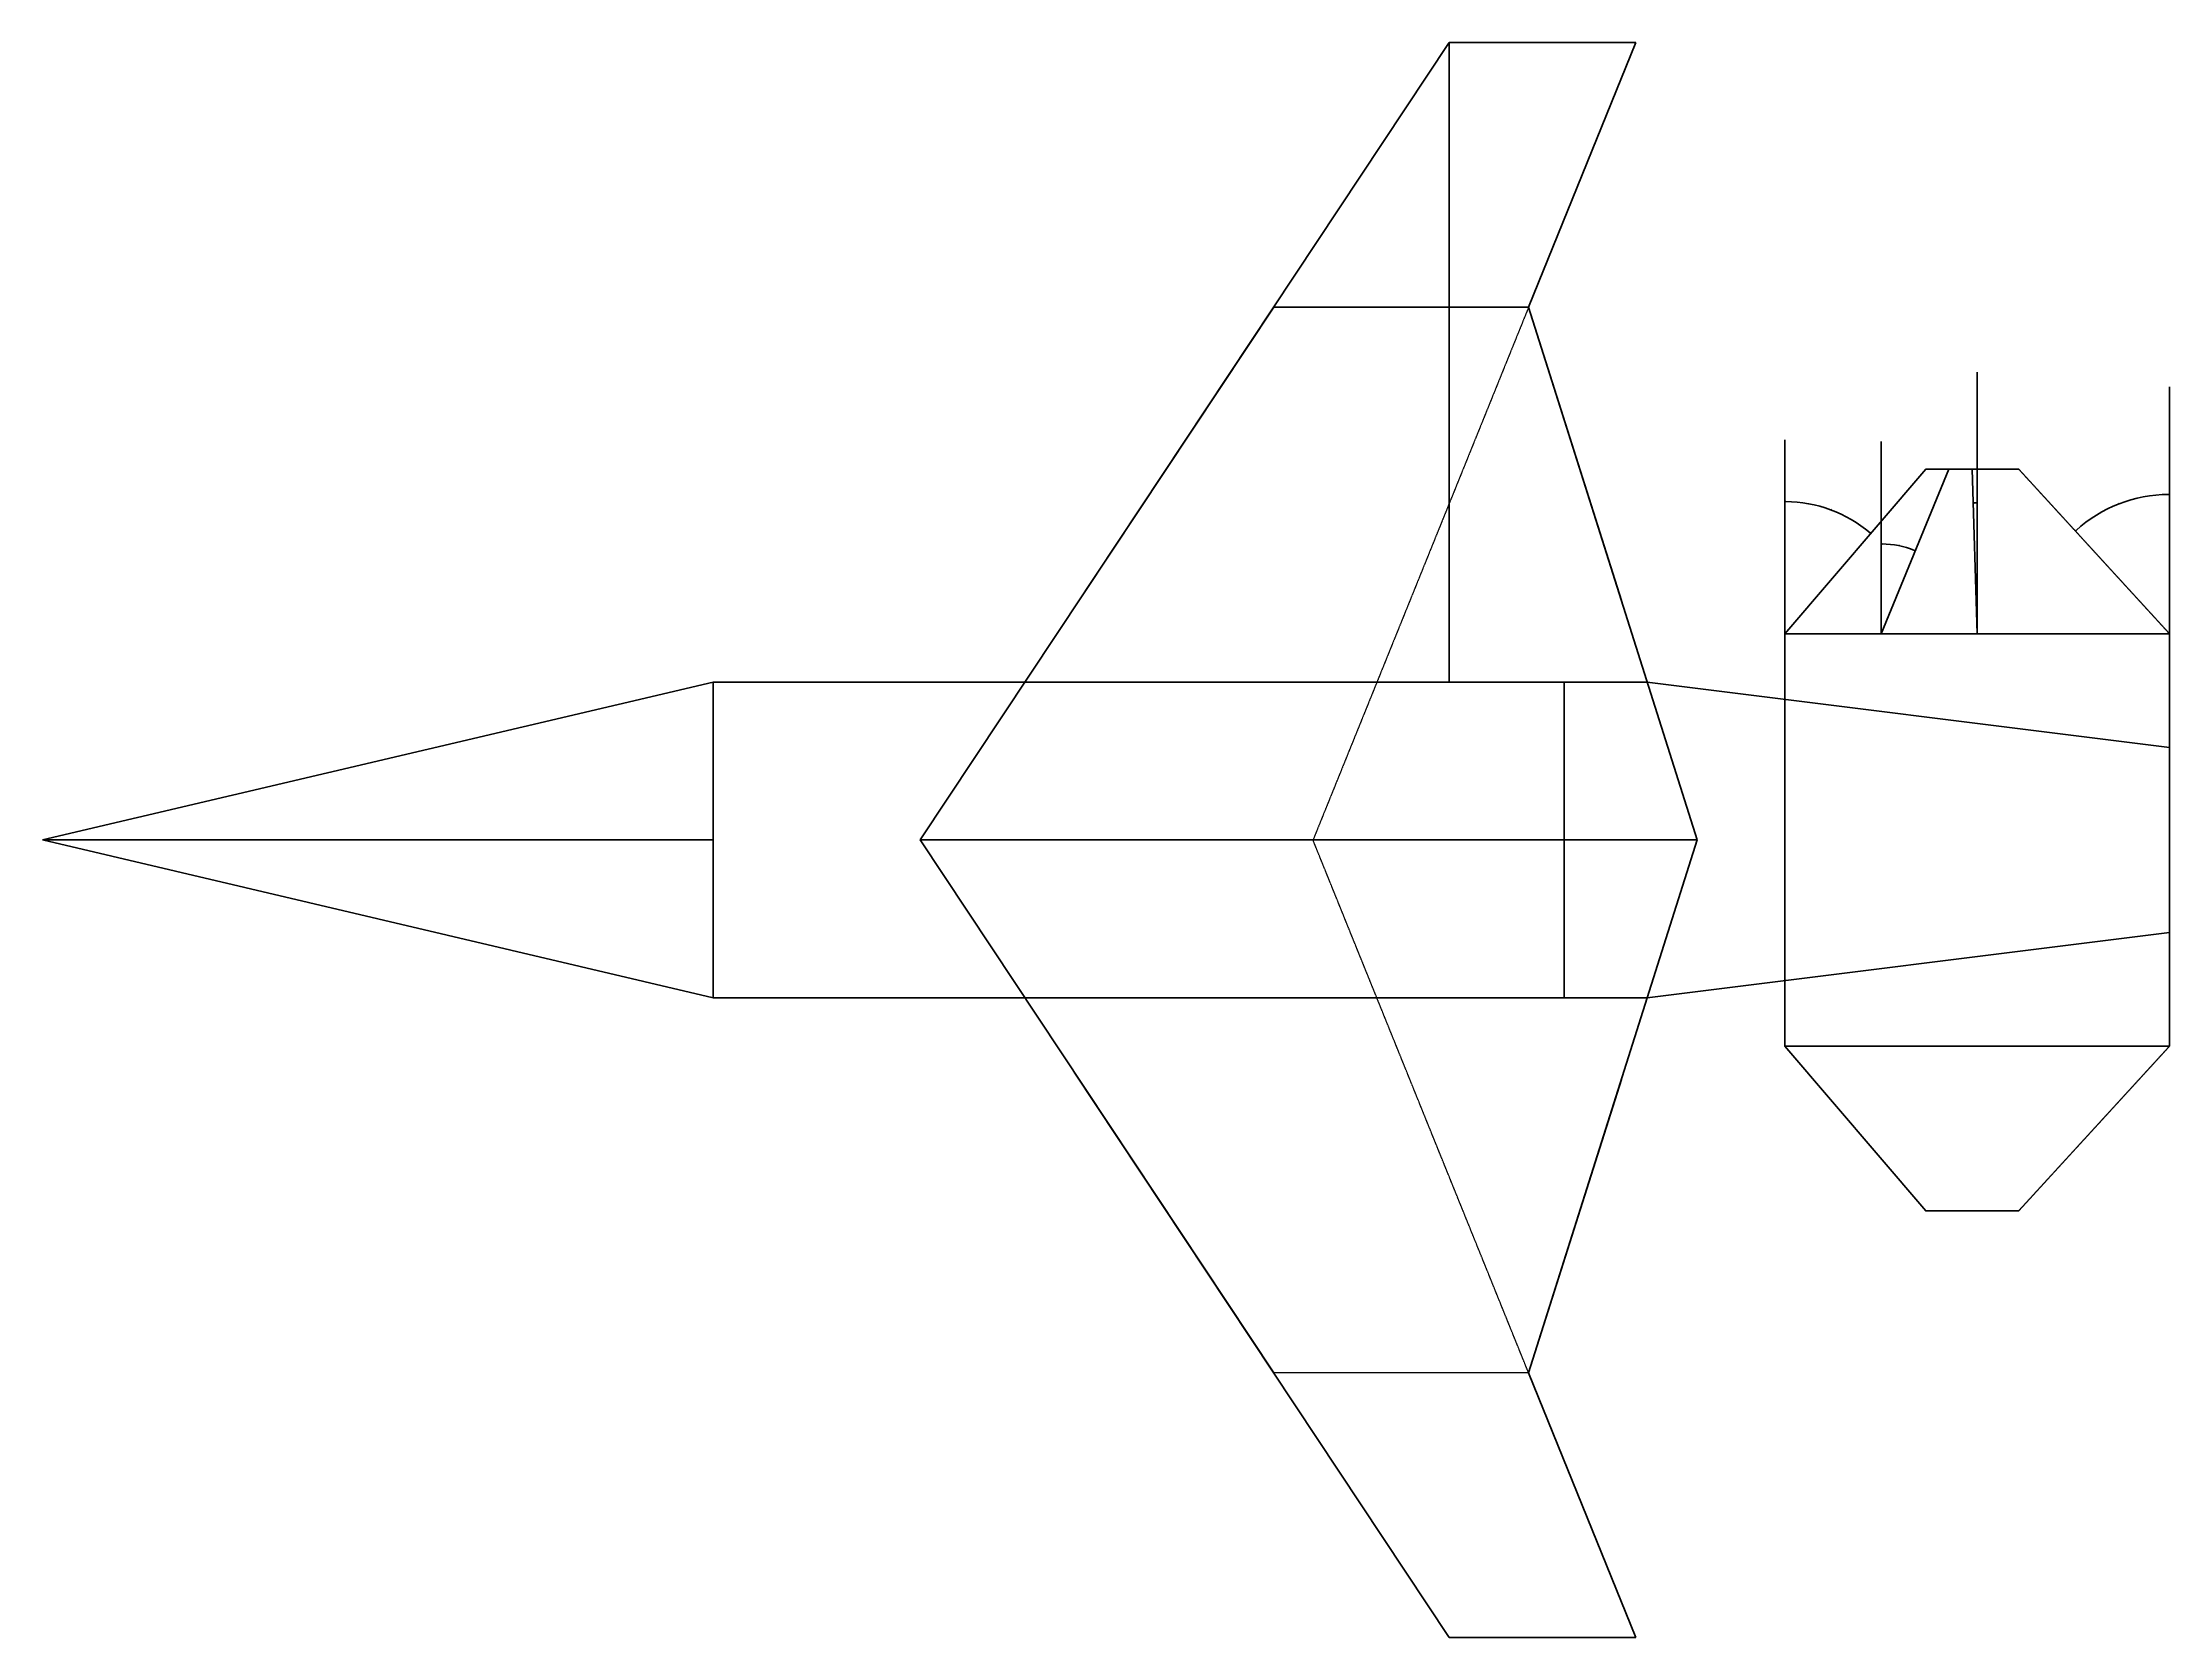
# Model space of a CAD drawing. Header units: millimetres. Extents: x 38559 to 1932156, y -475559 to 1027176.
# Drawn here: x 116192 to 127903, y -9190 to -407 of the extents above; entities that cross this region are included whole.
import ezdxf

# ---------------------------------------------------------------- set-up
doc = ezdxf.new("R2010")
doc.units = ezdxf.units.MM
doc.linetypes.add('DASHED', pattern=[0.75, 0.5, -0.25])
doc.layers.add('_basic (Основной)', color=4, linetype='Continuous', lineweight=60)
doc.layers.add('_invisible (Невидимый)', color=1, linetype='DASHED', lineweight=30)
doc.styles.add('ESKD', font='eskd.shx', dxfattribs={"oblique": 15, "height": 5})
doc.dimstyles.new('ESKD', dxfattribs={"dimtxt": 5, "dimasz": 5, "dimexe": 2, "dimexo": 0, "dimgap": 2, "dimtad": 1, "dimtoh": 1, "dimzin": 12, "dimdsep": 46, "dimtxsty": 'ESKD', "dimblk1": 'OPEN', "dimblk2": 'OPEN', "dimsah": 1, "dimcen": 5, "dimclrd": 256, "dimclre": 256, "dimclrt": 2, "dimadec": 0, "dimazin": 0, "dimtfac": 1, "dimtmove": 0, "dimatfit": 3, "dimldrblk": 'OPEN', "dimfxl": 1, "dimtolj": 1, "dimtzin": 12, "dimlwd": -1, "dimlwe": -1, "dimarcsym": 0})

# ---------------------------------------------------------------- blocks, each defined once
blk = doc.blocks.new('_OPEN')
at = {"color": 0, "linetype": 'ByBlock'}
for p, q in [((-1, 0.2), (0, 0)), ((0, 0), (-1, -0.2)), ((0, 0), (-1, 0))]:
    blk.add_line(p, q, dxfattribs=at)
blk = doc.blocks.new('*D96')
at = {"layer": '_basic (Основной)', "transparency": 16777216}
blk.add_arc((125785, -3662), 727, 49.846, 89.6059, dxfattribs=at)
at = {"layer": 'Defpoints', "color": 0, "transparency": 16777216}
for p in [(125785, -2596), (126560, -2756), (126116, -3015), (125785, -3662), (125785, -3662)]:
    blk.add_point(p, dxfattribs=at)
at = {"layer": '_basic (Основной)', "transparency": 16777216, "xscale": 5, "yscale": 5, "zscale": 5}
for p, rotation in [((125785, -2935), 179.8029670437325), ((126258, -3110), 319.6489744983463)]:
    blk.add_blockref('_OPEN', p, dxfattribs=dict(at, rotation=rotation))
at = {"layer": '_basic (Основной)', "color": 2, "transparency": 16777216, "insert": (126039, -2976), "char_height": 5, "attachment_point": 5, "rotation": 339.726, "style": 'ESKD'}
blk.add_mtext('\\A1;41°', dxfattribs=at)
blk = doc.blocks.new('*D97')
at = {"layer": '_basic (Основной)', "transparency": 16777216}
blk.add_arc((126315, -3662), 494, 68.1606, 89.4198, dxfattribs=at)
at = {"layer": 'Defpoints', "color": 0, "transparency": 16777216}
for p in [(126315, -2605), (126689, -2756), (126442, -3185), (126315, -3662), (126315, -3662)]:
    blk.add_point(p, dxfattribs=at)
at = {"layer": '_basic (Основной)', "transparency": 16777216, "xscale": 5, "yscale": 5, "zscale": 5}
for p, rotation in [((126315, -3169), 179.7099242102836), ((126503, -3206), 337.8705221421234)]:
    blk.add_blockref('_OPEN', p, dxfattribs=dict(at, rotation=rotation))
at = {"layer": '_basic (Основной)', "color": 2, "transparency": 16777216, "insert": (126412, -3173), "char_height": 5, "attachment_point": 5, "rotation": 348.7902, "style": 'ESKD'}
blk.add_mtext('\\A1;22°', dxfattribs=at)
blk = doc.blocks.new('*D98')
at = {"layer": '_basic (Основной)', "transparency": 16777216}
blk.add_arc((126844, -3662), 720, 90.398, 91.3429, dxfattribs=at)
at = {"layer": 'Defpoints', "color": 0, "transparency": 16777216}
for p in [(126844, -2223), (126817, -2756), (126837, -2943), (126844, -3662), (126844, -3662)]:
    blk.add_point(p, dxfattribs=at)
at = {"layer": '_basic (Основной)', "transparency": 16777216, "xscale": 5, "yscale": 5, "zscale": 5}
for p, rotation in [((126822, -2943), 181.5418795719357), ((126844, -2942), 0.1989878558384266)]:
    blk.add_blockref('_OPEN', p, dxfattribs=dict(at, rotation=rotation))
at = {"layer": '_basic (Основной)', "color": 2, "transparency": 16777216, "insert": (126833, -2937), "char_height": 5, "attachment_point": 5, "rotation": 0.8704, "style": 'ESKD'}
blk.add_mtext('\\A1;2°', dxfattribs=at)
blk = doc.blocks.new('*D99')
at = {"layer": '_basic (Основной)', "transparency": 16777216}
blk.add_arc((127903, -3662), 767, 90.3734, 132.1263, dxfattribs=at)
at = {"layer": 'Defpoints', "color": 0, "transparency": 16777216}
for p in [(127903, -2302), (127073, -2756), (127715, -2918), (127903, -3662), (127903, -3662)]:
    blk.add_point(p, dxfattribs=at)
at = {"layer": '_basic (Основной)', "transparency": 16777216, "xscale": 5, "yscale": 5, "zscale": 5}
for p, rotation in [((127903, -2895), 0.1866812375088946), ((127384, -3097), 222.3129333060674)]:
    blk.add_blockref('_OPEN', p, dxfattribs=dict(at, rotation=rotation))
at = {"layer": '_basic (Основной)', "color": 2, "transparency": 16777216, "insert": (127623, -2942), "char_height": 5, "attachment_point": 5, "rotation": 21.2498, "style": 'ESKD'}
blk.add_mtext('\\A1;42°', dxfattribs=at)

msp = doc.modelspace()

# ---------------------------------------------------------------- linework, layer by layer
at = {"layer": '_basic (Основной)', "transparency": 33554687}
for p, q in [((121872.631, -3519.007), (123937.232, -406.977)), ((123937.232, -406.977), (124963.61, -406.977)), ((123937.232, -406.977), (124450.421, -406.977)), ((123937.232, -406.977), (124193.826, -406.977)), ((123937.232, -406.977), (123937.232, -3928.321)), ((124963.61, -406.977), (124374.32, -1863.521)), ((121023.901, -4798.321), (122970.923, -1863.521)), ((122970.923, -1863.521), (123672.622, -1863.521)), ((124374.32, -1863.521), (124885.558, -3480.167)), ((124374.32, -1863.521), (125302.403, -4798.321)), ((126844.067, -3662.307), (126844.067, -2222.623)), ((127902.64, -3662.307), (127902.64, -2302.066)), ((125785.493, -3662.307), (125785.493, -2595.516)), ((126314.78, -3662.307), (126314.78, -2604.838)), ((125785.493, -3662.307), (126560.497, -2756.433)), ((126688.515, -2756.433), (126314.78, -3662.307)), ((126560.497, -2756.433), (127072.571, -2756.433)), ((126560.497, -2756.433), (126816.534, -2756.433)), ((126816.534, -2756.433), (126688.515, -2756.433)), ((126816.534, -2756.433), (126844.067, -3662.307)), ((127072.571, -2756.433), (127902.64, -3662.307)), ((125785.493, -3662.307), (125785.493, -4798.321)), ((125785.493, -3662.307), (126844.067, -3662.307)), ((126844.067, -3662.307), (126314.78, -3662.307)), ((127902.64, -3662.307), (127902.64, -5934.336)), ((116191.736, -4798.321), (119883.598, -3928.321)), ((119883.598, -3928.321), (119883.598, -5668.321)), ((119883.598, -3928.321), (125027.28, -3928.321)), ((124570.58, -3928.321), (124570.58, -5668.321)), ((125027.28, -3928.321), (127902.64, -4289.716)), ((127902.64, -4289.716), (127902.64, -5306.926)), ((127902.64, -4289.716), (127902.64, -5306.926)), ((119883.598, -4798.321), (116191.736, -4798.321)), ((116191.736, -4798.321), (119883.598, -5668.321)), ((119883.598, -4798.321), (116191.736, -4798.321)), ((121023.901, -4798.321), (122970.923, -7733.122)), ((121023.901, -4798.321), (125302.403, -4798.321)), ((123163.152, -4798.321), (121023.901, -4798.321)), ((124374.32, -7733.122), (125302.403, -4798.321)), ((125785.493, -4798.321), (125785.493, -5934.336)), ((125027.28, -5668.321), (127902.64, -5306.926)), ((119883.598, -5668.321), (125027.28, -5668.321)), ((125785.493, -5934.336), (126560.497, -6840.21)), ((127072.571, -6840.21), (127902.64, -5934.336)), ((121872.631, -6077.636), (123937.232, -9189.665)), ((124374.32, -7733.122), (124885.558, -6116.476)), ((124374.32, -7733.122), (124885.558, -6116.476)), ((126560.497, -6840.21), (127072.571, -6840.21)), ((124963.61, -9189.665), (124374.32, -7733.122)), ((123937.232, -9189.665), (124963.61, -9189.665))]:
    msp.add_line(p, q, dxfattribs=at)
at = {"layer": '_invisible (Невидимый)', "transparency": 33554687}
for p, q in [((123937.232, -406.977), (124963.61, -406.977)), ((124374.32, -1863.521), (122970.923, -1863.521)), ((122970.923, -1863.521), (124374.32, -1863.521)), ((124374.32, -1863.521), (123186.957, -4798.321)), ((126560.497, -2756.433), (127072.571, -2756.433)), ((125785.493, -3662.307), (127902.64, -3662.307)), ((124374.32, -7733.122), (123186.957, -4798.321)), ((125785.493, -5934.336), (127902.64, -5934.336)), ((126560.497, -6840.21), (127072.571, -6840.21)), ((124374.32, -7733.122), (122970.923, -7733.122))]:
    msp.add_line(p, q, dxfattribs=at)
for points in [[(125785.493, -3662.307), (126560.497, -2756.433), (127072.571, -2756.433), (127902.64, -3662.307), (125785.493, -3662.307)], [(125785.493, -5934.336), (126560.497, -6840.21), (127072.571, -6840.21), (127902.64, -5934.336), (125785.493, -5934.336)]]:
    msp.add_lwpolyline(points, dxfattribs=at)

# ---------------------------------------------------------------- dimensions: what is measured, and where the dimension line sits
at = {"layer": '_basic (Основной)', "transparency": 33554687}
for base, line1, line2, picture, middle in [((126836.776, -2942.502), ((126816.534, -2756.433), (126844.067, -3662.307)), ((126844.067, -3662.307), (126844.067, -2222.623)), '*D98', (126833.053, -2937.382)), ((127714.852, -2918.346), ((127902.64, -3662.307), (127902.64, -2302.066)), ((127072.571, -2756.433), (127902.64, -3662.307)), '*D99', (127622.673, -2942.365)), ((126115.898, -3014.744), ((125785.493, -3662.307), (125785.493, -2595.516)), ((125785.493, -3662.307), (126560.497, -2756.433)), '*D96', (126039.19, -2975.516)), ((126442.138, -3185.211), ((126314.78, -3662.307), (126314.78, -2604.838)), ((126688.515, -2756.433), (126314.78, -3662.307)), '*D97', (126411.78, -3172.857))]:
    dim = msp.add_angular_dim_2l(base=base, line1=line1, line2=line2, dimstyle='ESKD', dxfattribs=at)
    dim.commit()
    dim.dimension.update_dxf_attribs({"geometry": picture, "text_midpoint": middle})

doc.saveas('drawing.dxf')
